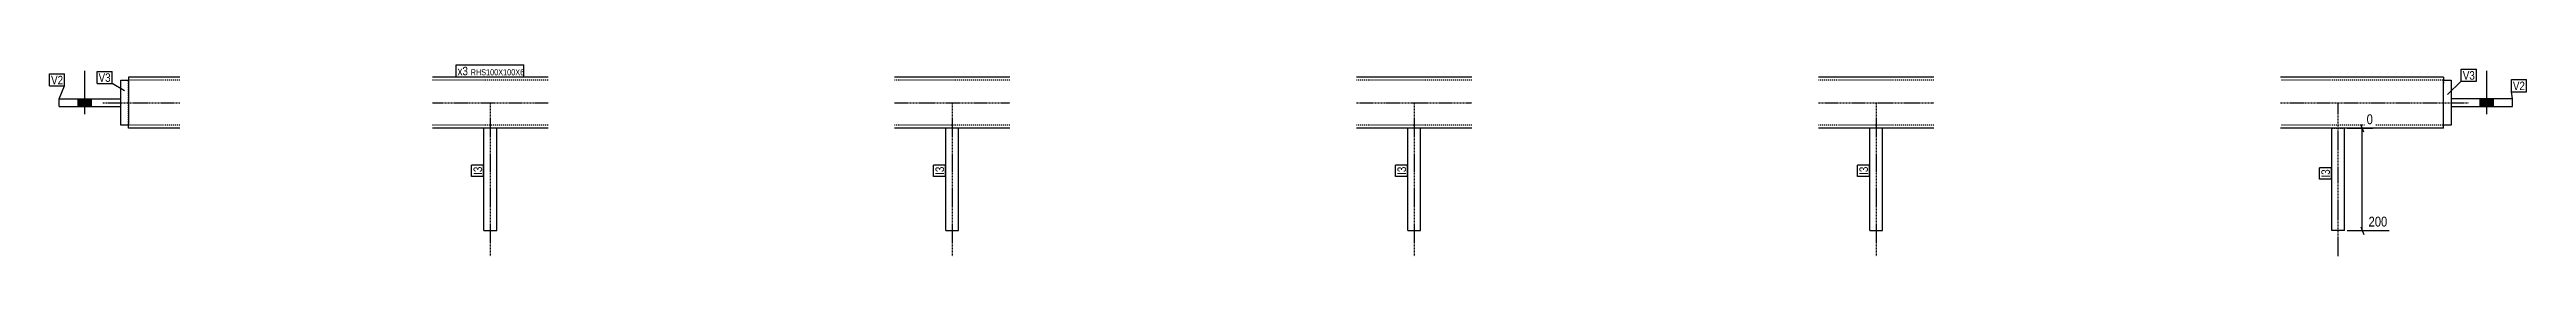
# Model space of a CAD drawing. Header units: millimetres. Extents: x 12 to 16600, y 12 to 475.
# Drawn here: x 12 to 4838, y 12 to 386 of the extents above; entities that cross this region are included whole.
import ezdxf

# ---------------------------------------------------------------- set-up
doc = ezdxf.new("R2010")
doc.units = ezdxf.units.MM
doc.linetypes.add('DXK_LINE_DOT2', pattern=[3.9198, 1.9599, -1.9599])
doc.linetypes.add('DXK_LINE_DOT3', pattern=[5.9187, 2.979, -0.9799, 0.9799, -0.9799])
for name, color, linetype in [('MÅLSÆTNING', 7, 'Continuous'), ('STÅL', 7, 'Continuous'), ('TEKST', 7, 'Continuous')]:
    doc.layers.add(name, color=color, linetype=linetype)
doc.styles.add('Arial Narrow', font='ARIALN.TTF', dxfattribs={"height": 0.2})

msp = doc.modelspace()

# ---------------------------------------------------------------- hatches: boundary and pattern name
at = {"layer": 'STÅL', "linetype": 'Continuous'}
for points in [[(67.7, 304.5), (93.7, 304.5), (93.7, 319.5), (67.7, 319.5)], [(67.7, 304.5), (93.7, 304.5), (93.7, 319.5), (67.7, 319.5)], [(4773.7, 319.5), (4747.7, 319.5), (4747.7, 304.5), (4773.7, 304.5)], [(4773.7, 319.5), (4747.7, 319.5), (4747.7, 304.5), (4773.7, 304.5)]]:
    msp.add_hatch(color=96, dxfattribs=at).paths.add_polyline_path(points)

# ---------------------------------------------------------------- linework, layer by layer
at = {"layer": 'MÅLSÆTNING', "color": 7, "linetype": 'Continuous'}
for p, q in [((4488.2, 262), (4538.5, 262)), ((4520.8, 254.5), (4514.8, 269.5)), ((4517.8, 62), (4517.8, 262)), ((4488.2, 62), (4570.2, 62)), ((4514.8, 69.5), (4520.8, 54.5))]:
    msp.add_line(p, q, dxfattribs=at)
at = {"layer": 'STÅL', "color": 96, "linetype": 'Continuous'}
for p, q in [((80.7, 289.5), (80.7, 374.5)), ((80.7, 289.5), (80.7, 374.5)), ((4760.7, 289.5), (4760.7, 374.5)), ((4760.7, 289.5), (4760.7, 374.5)), ((67.7, 304.5), (67.7, 319.5)), ((67.7, 304.5), (67.7, 319.5)), ((93.7, 304.5), (93.7, 319.5)), ((93.7, 304.5), (93.7, 319.5)), ((4747.7, 304.5), (4747.7, 319.5)), ((4747.7, 304.5), (4747.7, 319.5)), ((4773.7, 304.5), (4773.7, 319.5)), ((4773.7, 304.5), (4773.7, 319.5))]:
    msp.add_line(p, q, dxfattribs=at)
at = {"layer": 'STÅL', "color": 2, "linetype": 'Continuous'}
for p, q in [((150.7, 268), (150.7, 356)), ((150.7, 356), (165.7, 356)), ((165.7, 362), (165.7, 356)), ((265.7, 362), (165.7, 362)), ((165.7, 356), (165.7, 268)), ((983.2, 362), (758.2, 362)), ((1883.2, 362), (1658.2, 362)), ((2783.2, 362), (2558.2, 362)), ((3683.2, 362), (3458.2, 362)), ((4675.7, 362), (4358.2, 362)), ((4675.7, 362), (4675.7, 361.1)), ((4675.7, 361.1), (4675.7, 356)), ((4675.7, 268), (4675.7, 356)), ((4675.7, 356), (4690.7, 356)), ((4690.7, 356), (4690.7, 268)), ((30.7, 304.5), (30.7, 319.5)), ((30.7, 319.5), (150.7, 319.5)), ((30.7, 304.5), (150.7, 304.5)), ((150.7, 304.5), (150.7, 319.5)), ((4690.7, 319.5), (4690.7, 304.5)), ((4810.7, 319.5), (4690.7, 319.5)), ((4690.7, 304.5), (4810.7, 304.5)), ((4810.7, 304.5), (4810.7, 319.5)), ((165.7, 268), (150.7, 268)), ((165.7, 262.9), (165.7, 268)), ((165.7, 262), (165.7, 262.9)), ((265.7, 262), (165.7, 262)), ((983.2, 262), (758.2, 262)), ((858.2, 62), (858.2, 262)), ((883.2, 62), (883.2, 262)), ((1883.2, 262), (1658.2, 262)), ((1758.2, 62), (1758.2, 262)), ((1783.2, 62), (1783.2, 262)), ((2783.2, 262), (2558.2, 262)), ((2658.2, 62), (2658.2, 262)), ((2683.2, 62), (2683.2, 262)), ((3683.2, 262), (3458.2, 262)), ((3558.2, 62), (3558.2, 262)), ((3583.2, 62), (3583.2, 262)), ((4675.7, 262), (4358.2, 262)), ((4458.2, 62), (4458.2, 262)), ((4483.2, 62), (4483.2, 262)), ((4690.7, 268), (4675.7, 268)), ((4675.7, 262), (4675.7, 268)), ((858.2, 62), (883.2, 62)), ((1758.2, 62), (1783.2, 62)), ((2658.2, 62), (2683.2, 62)), ((3558.2, 62), (3583.2, 62)), ((4483.2, 62), (4458.2, 62))]:
    msp.add_line(p, q, dxfattribs=at)
at = {"layer": 'STÅL', "color": 7, "linetype": 'DXK_LINE_DOT2'}
for p, q in [((165.7, 362), (165.7, 361.1)), ((165.7, 361.1), (165.7, 358.5)), ((265.7, 356), (165.7, 356)), ((165.7, 274), (165.7, 356)), ((983.2, 356), (758.2, 356)), ((1883.2, 356), (1658.2, 356)), ((2783.2, 356), (2558.2, 356)), ((3683.2, 356), (3458.2, 356)), ((4675.7, 356), (4358.2, 356)), ((4675.7, 362), (4675.7, 362)), ((4675.7, 356), (4675.7, 350)), ((4675.7, 268), (4675.7, 350)), ((165.7, 265.5), (165.7, 274)), ((265.7, 268), (165.7, 268)), ((165.7, 262), (165.7, 262)), ((983.2, 268), (758.2, 268)), ((883.2, 262), (858.2, 262)), ((1883.2, 268), (1658.2, 268)), ((1783.2, 262), (1758.2, 262)), ((2783.2, 268), (2558.2, 268)), ((2683.2, 262), (2658.2, 262)), ((3683.2, 268), (3458.2, 268)), ((3583.2, 262), (3558.2, 262)), ((4675.7, 268), (4358.2, 268)), ((4458.2, 262), (4483.2, 262)), ((4481.6, 62), (4481.5, 62))]:
    msp.add_line(p, q, dxfattribs=at)
at = {"layer": 'STÅL', "color": 7, "linetype": 'DXK_LINE_DOT3'}
for p, q in [((115.7, 312), (265.7, 312)), ((758.2, 312), (983.2, 312)), ((870.7, 312), (870.7, 12)), ((1658.2, 312), (1883.2, 312)), ((1770.7, 312), (1770.7, 12)), ((2558.2, 312), (2783.2, 312)), ((2670.7, 312), (2670.7, 12)), ((3458.2, 312), (3683.2, 312)), ((3570.7, 312), (3570.7, 12)), ((4358.2, 312), (4725.7, 312)), ((4470.7, 12), (4470.7, 312))]:
    msp.add_line(p, q, dxfattribs=at)

# ---------------------------------------------------------------- wipeouts: each hides what was drawn before it
at = {"color": 0}
msp.add_wipeout([(38.4, 347.8), (38.4, 365.3), (15, 365.3), (15, 347.8)], dxfattribs=at).dxf.layer = 'TEKST'

# ---------------------------------------------------------------- next in the draw order: wipeouts: each hides what was drawn before it
at = {"color": 0, "linetype": 'Continuous'}
for points in [[(4542.5, 266), (4542.5, 294), (4522.3, 294), (4522.3, 266)], [(4570.6, 66), (4570.6, 94), (4526, 94), (4526, 66)]]:
    msp.add_wipeout(points, dxfattribs=at).dxf.layer = 'MÅLSÆTNING'
at = {"color": 0}
for points in [[(38.4, 347.8), (38.4, 365.3), (15, 365.3), (15, 347.8)], [(131, 352.7), (131, 370.2), (107.5, 370.2), (107.5, 352.7)], [(827.2, 365.5), (827.2, 383), (806.9, 383), (806.9, 365.5)], [(4737, 356.9), (4737, 374.4), (4713.6, 374.4), (4713.6, 356.9)], [(4834.7, 336.5), (4834.7, 354), (4811.2, 354), (4811.2, 336.5)], [(854.7, 187), (837.2, 187), (837.2, 171), (854.7, 171)], [(1754.7, 187), (1737.2, 187), (1737.2, 171), (1754.7, 171)], [(2654.7, 187), (2637.2, 187), (2637.2, 171), (2654.7, 171)], [(3554.7, 187), (3537.2, 187), (3537.2, 171), (3554.7, 171)], [(4454.7, 181.7), (4437.2, 181.7), (4437.2, 165.7), (4454.7, 165.7)]]:
    msp.add_wipeout(points, dxfattribs=at).dxf.layer = 'TEKST'

# ---------------------------------------------------------------- next in the draw order: linework, layer by layer
at = {"layer": 'TEKST', "color": 7, "linetype": 'Continuous'}
for p, q in [((12, 368.3), (41.4, 368.3)), ((12, 344.8), (12, 368.3)), ((12, 344.8), (41.4, 344.8)), ((30.7, 319.5), (41.4, 344.8)), ((41.4, 344.8), (41.4, 368.3))]:
    msp.add_line(p, q, dxfattribs=at)

# ---------------------------------------------------------------- next in the draw order: texts
at = {"layer": 'MÅLSÆTNING', "color": 3, "linetype": 'Continuous', "style": 'Arial Narrow'}
for s, height, p in [('0', 19.1, (4526.3, 270)), ('200', 19.09, (4530, 70))]:
    msp.add_text(s, height=height, dxfattribs=at).set_placement(p)
at = {"layer": 'TEKST', "color": 3, "style": 'Arial Narrow'}
msp.add_text('V2', height=16.7, dxfattribs=at).set_placement((15, 347.8))

# ---------------------------------------------------------------- next in the draw order: wipeouts: each hides what was drawn before it
at = {"color": 0}
for points in [[(131, 352.7), (131, 370.2), (107.5, 370.2), (107.5, 352.7)], [(827.2, 365.5), (827.2, 383), (806.9, 383), (806.9, 365.5)], [(4737, 356.9), (4737, 374.4), (4713.6, 374.4), (4713.6, 356.9)], [(4834.7, 336.5), (4834.7, 354), (4811.2, 354), (4811.2, 336.5)], [(854.7, 187), (837.2, 187), (837.2, 171), (854.7, 171)], [(1754.7, 187), (1737.2, 187), (1737.2, 171), (1754.7, 171)], [(2654.7, 187), (2637.2, 187), (2637.2, 171), (2654.7, 171)], [(3554.7, 187), (3537.2, 187), (3537.2, 171), (3554.7, 171)], [(4454.7, 181.7), (4437.2, 181.7), (4437.2, 165.7), (4454.7, 165.7)]]:
    msp.add_wipeout(points, dxfattribs=at).dxf.layer = 'TEKST'

# ---------------------------------------------------------------- next in the draw order: linework, layer by layer
at = {"layer": 'TEKST', "color": 7, "linetype": 'Continuous'}
for p, q in [((104.5, 373.2), (134, 373.2)), ((104.5, 349.7), (104.5, 373.2)), ((104.5, 349.7), (134, 349.7)), ((134, 349.7), (134, 373.2)), ((158.3, 335.1), (134, 349.7)), ((803.9, 362.5), (803.9, 386)), ((4684, 328.3), (4710.6, 353.9)), ((4710.6, 377.4), (4740, 377.4)), ((4710.6, 353.9), (4710.6, 377.4)), ((4710.6, 353.9), (4740, 353.9)), ((4740, 353.9), (4740, 377.4)), ((4808.2, 357), (4837.7, 357)), ((4808.2, 333.5), (4808.2, 357)), ((4837.7, 333.5), (4837.7, 357)), ((4810.7, 319.5), (4808.2, 333.5)), ((4808.2, 333.5), (4837.7, 333.5)), ((834.2, 168), (834.2, 190)), ((857.7, 190), (834.2, 190)), ((857.7, 168), (834.2, 168)), ((857.7, 168), (857.7, 190)), ((1734.2, 168), (1734.2, 190)), ((1757.7, 190), (1734.2, 190)), ((1757.7, 168), (1734.2, 168)), ((1757.7, 168), (1757.7, 190)), ((2634.2, 168), (2634.2, 190)), ((2657.7, 190), (2634.2, 190)), ((2657.7, 168), (2634.2, 168)), ((2657.7, 168), (2657.7, 190)), ((3534.2, 168), (3534.2, 190)), ((3557.7, 190), (3534.2, 190)), ((3557.7, 168), (3534.2, 168)), ((3557.7, 168), (3557.7, 190)), ((4434.2, 162.7), (4434.2, 184.7)), ((4457.7, 184.7), (4434.2, 184.7)), ((4457.7, 162.7), (4434.2, 162.7)), ((4457.7, 162.7), (4457.7, 184.7))]:
    msp.add_line(p, q, dxfattribs=at)

# ---------------------------------------------------------------- next in the draw order: texts
at = {"layer": 'TEKST', "color": 3, "style": 'Arial Narrow'}
for s, p in [('V3', (107.5, 352.7)), ('V3', (4713.6, 356.9)), ('V2', (4811.2, 336.5))]:
    msp.add_text(s, height=16.7, dxfattribs=at).set_placement(p)
for p in [(854.7, 171), (1754.7, 171), (2654.7, 171), (3554.7, 171), (4454.7, 165.7)]:
    msp.add_text('I3', height=16.7, rotation=90.0002, dxfattribs=at).set_placement(p)

# ---------------------------------------------------------------- next in the draw order: wipeouts: each hides what was drawn before it
at = {"color": 0}
msp.add_wipeout([(932.9, 365.5), (932.9, 378), (832.4, 378), (832.4, 365.5)], dxfattribs=at).dxf.layer = 'TEKST'

# ---------------------------------------------------------------- next in the draw order: wipeouts: each hides what was drawn before it
msp.add_wipeout([(932.9, 365.5), (932.9, 378), (832.4, 378), (832.4, 365.5)], dxfattribs=at).dxf.layer = 'TEKST'

# ---------------------------------------------------------------- next in the draw order: linework, layer by layer
at = {"layer": 'TEKST', "color": 7, "linetype": 'Continuous'}
for p, q in [((803.9, 386), (935.9, 386)), ((803.9, 362.5), (935.9, 362.5)), ((935.9, 362.5), (935.9, 386))]:
    msp.add_line(p, q, dxfattribs=at)

# ---------------------------------------------------------------- next in the draw order: texts
at = {"layer": 'TEKST', "color": 3, "style": 'Arial Narrow'}
for s, height, p in [('x3', 16.7, (806.9, 365.5)), ('RHS100X100X6', 11.93, (832.4, 365.5))]:
    msp.add_text(s, height=height, dxfattribs=at).set_placement(p)

doc.saveas('drawing.dxf')
